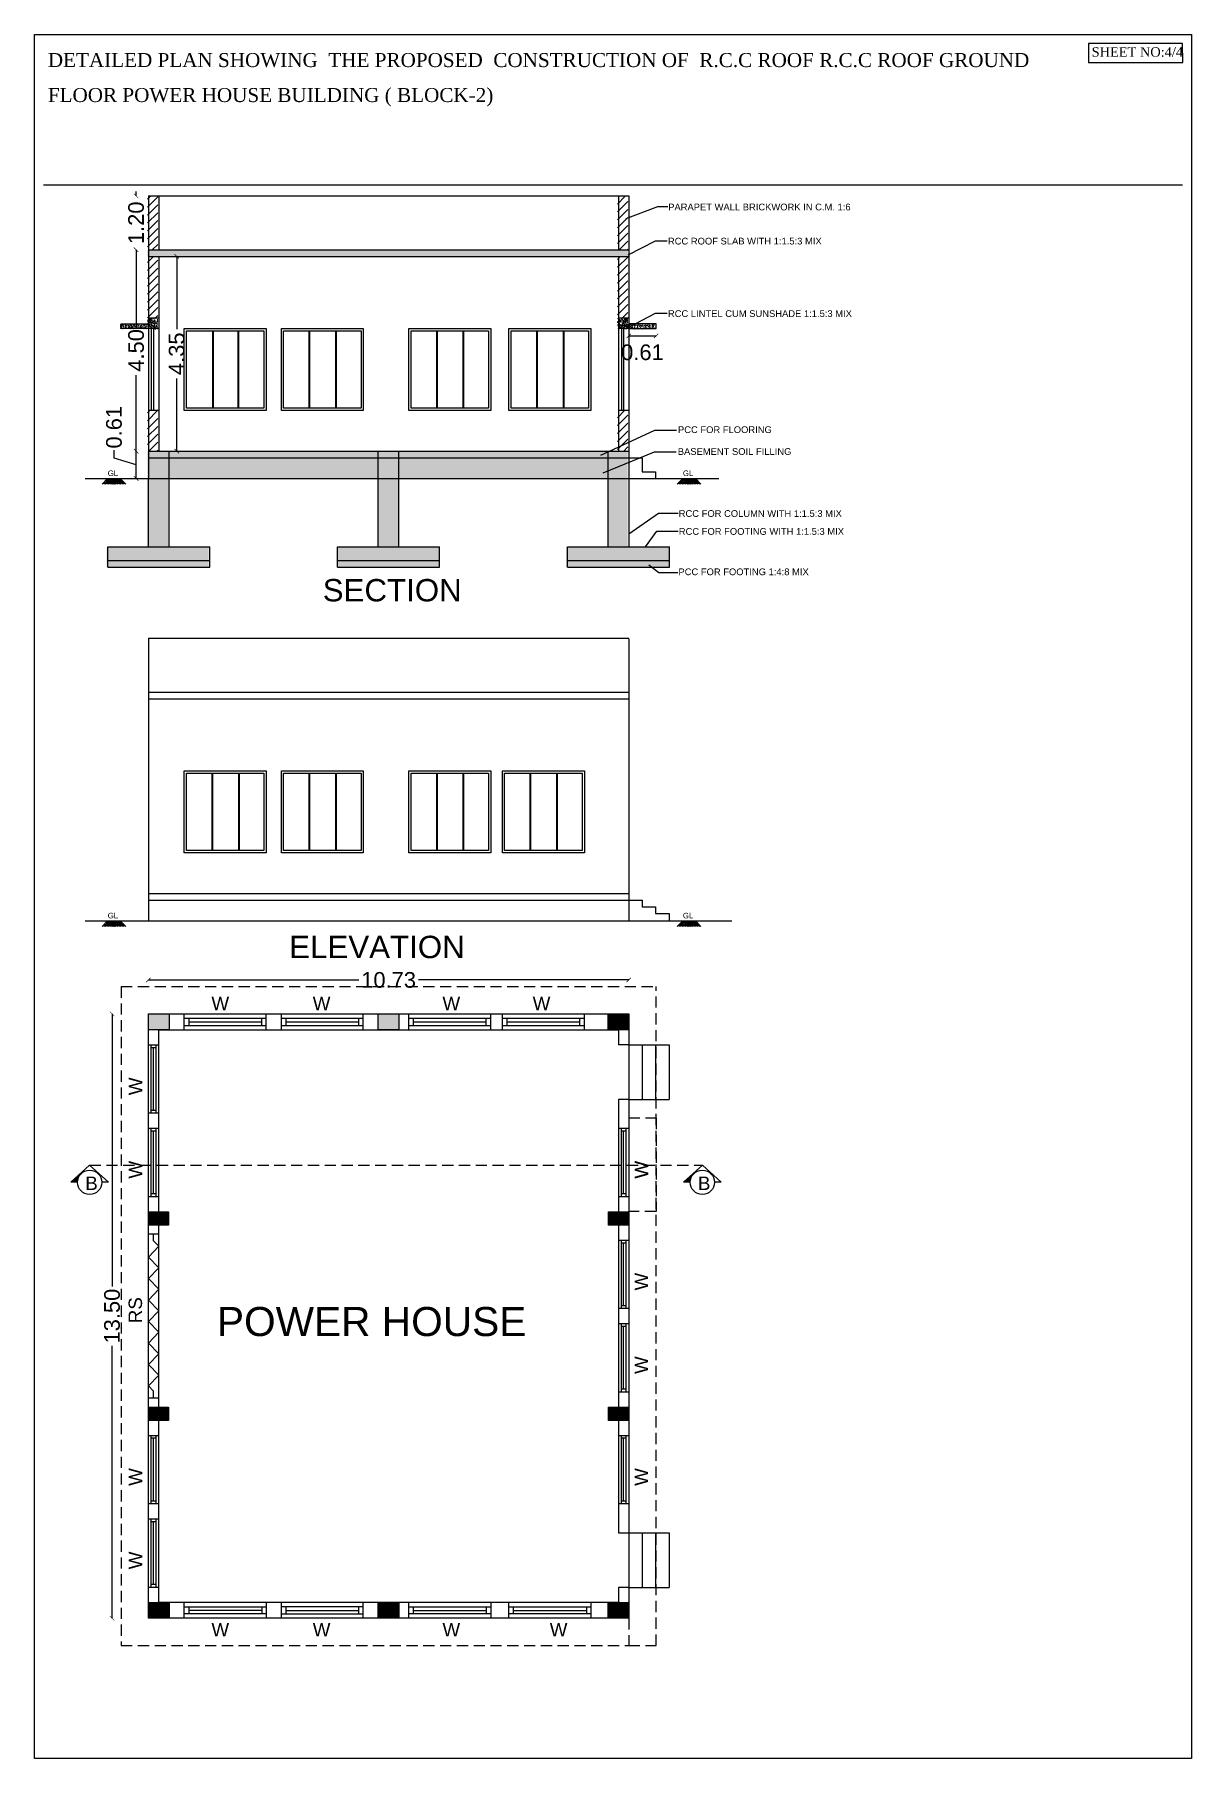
# Model space of a CAD drawing. Header units: metres. Extents: x 3229 to 14086, y -2906 to 1156.
# Drawn here: x 13776.27 to 13802.11, y -2905.95 to -2867.44 of the extents above; entities that cross this region are included whole.
import ezdxf

# ---------------------------------------------------------------- set-up
doc = ezdxf.new("R2010")
doc.units = ezdxf.units.M
doc.header["$MEASUREMENT"] = 0
doc.linetypes.add('( Hidden )', pattern=[0.375, 0.25, -0.125])
doc.layers.add('ELECTRICAL_ROOM', color=7, linetype='Continuous')
doc.styles.add('00', font='romantic.ttf')
doc.styles.add('arial', font='arial.ttf', dxfattribs={"height": 0.35})
doc.styles.add('i', font='romantic.ttf')
doc.styles.get("Standard").update_dxf_attribs({"font": 'arial.ttf'})
doc.dimstyles.new('Standard3', dxfattribs={"dimtxt": 0.35, "dimasz": 0.1, "dimexe": 0.18, "dimexo": 0.0625, "dimgap": 0.09, "dimtad": 0, "dimzin": 0, "dimdsep": 46, "dimtxsty": 'arial', "dimblk": 'ARCHTICK', "dimcen": 0.09, "dimse1": 1, "dimse2": 1, "dimadec": 0, "dimazin": 0, "dimtfac": 1, "dimtofl": 0, "dimtmove": 1, "dimatfit": 3, "dimfxl": 0, "dimtolj": 1, "dimtzin": 0, "dimarcsym": 0})
pattern_1 = [(50, (-0.0225, 2.44953), (0.358630091, -0.0313760675), [0.0375, -0.4125]), (355, (-0.0225, 2.44953), (-0.069375667, 0.376096067), [0.03, -0.33]), (100.4514445, (0.00737, 2.4469), (0.289254423, 0.3447199955), [0.031870096, -0.350571056]), (46.1842, (-0.0225, 2.54953), (0.533620665, -0.08275964), [0.05625, -0.61875]), (96.6356355, (0.02195, 2.54263), (0.467330973, 0.4870593), [0.04780517, -0.52585688]), (351.184164, (-0.0225, 2.54953), (0.467330973, 0.4870593), [0.045, -0.495]), (21, (0.0275, 2.52453), (0.298453526, -0.2013094453), [0.0375, -0.4125]), (326, (0.0275, 2.52453), (0.121657666, 0.362575023), [0.03, -0.33]), (71.4514447, (0.05236, 2.50776), (0.420111188, 0.161265576), [0.031870095, -0.350571056]), (37.5, (-0.02251, 2.44953), (0.0060799277, 0.1664469269), [0, -0.326, 0, -0.335, 0, -0.33125]), (7.5, (-0.02251, 2.44953), (0.1315347687, 0.197205856), [0, -0.191, 0, -0.3185, 0, -0.12625]), (327.5, (-0.13401, 2.44953), (0.2669112181, -0.0112774359), [0, -0.125, 0, -0.39, 0, -0.5175]), (317.5, (-0.18401, 2.44953), (0.2915930847, 0.050052491), [0, -0.1625, 0, -0.259, 0, -0.3675])]
pattern_2 = [(50, (-0.022514, -0.00491), (0.082484921, -0.00721649552), [0.008625, -0.094875]), (355, (-0.02251, -0.00491), (-0.01595640337, 0.0865020954), [0.0069, -0.0759]), (100.45144446, (-0.01564, -0.00551), (0.06652851737, 0.07928559896), [0.0073301221, -0.0806313429]), (46.1842, (-0.02251, 0.01809), (0.122732753, -0.0190347173), [0.0129375, -0.1423125]), (96.6356355, (-0.01229, 0.0165), (0.1074861238, 0.1120236391), [0.0109951893, -0.1209470824]), (351.184164, (-0.02251, 0.01809), (0.1074861237, 0.112023639), [0.01035, -0.1138500001]), (21, (-0.011014, 0.01234), (0.068644311, -0.04630117243), [0.008625, -0.094875]), (326, (-0.01101, 0.01234), (0.02798126317, 0.0833922552), [0.0069, -0.0759]), (71.45144474, (-0.00529, 0.00848), (0.09662557332, 0.03709108257), [0.00733012185, -0.0806313429]), (37.5, (-0.022514, -0.00491), (0.00139838336, 0.03828279319), [0, -0.07498, 0, -0.07705, 0, -0.0761875]), (7.5, (-0.022514, -0.00491), (0.0302529968, 0.04535734687), [0, -0.04393, 0, -0.073255, 0, -0.0290375]), (327.5, (-0.04816, -0.00491), (0.06138958016, -0.00259381025), [0, -0.02875, 0, -0.0897, 0, -0.119025]), (317.5, (-0.05966, -0.00491), (0.06706640947, 0.01151207297), [0, -0.037375, 0, -0.05957, 0, -0.084525])]

msp = doc.modelspace()

# ---------------------------------------------------------------- texts
at = {"color": 0, "insert": (13776.565, -2867.855), "char_height": 0.3125, "width": 23.31565, "attachment_point": 1, "line_spacing_factor": 1.5, "style": 'i'}
msp.add_mtext('DETAILED PLAN SHOWING  THE PROPOSED  CONSTRUCTION OF  R.C.C ROOF R.C.C ROOF GROUND FLOOR POWER HOUSE BUILDING ( BLOCK-2) ', dxfattribs=at)
at = {"color": 0, "insert": (13799.881, -2867.724), "char_height": 0.2125, "attachment_point": 1, "style": '00'}
msp.add_mtext('SHEET NO:4/4 ', dxfattribs=at)
at = {"color": 0}
for s, width, gutter_width, insert, char_height, attachment_point in [('PARAPET WALL BRICKWORK IN C.M. 1:6', 19.39534, 4.253, (13790.422, -2871.219), 0.15, 1), ('RCC ROOF SLAB WITH 1:1.5:3 MIX', 14.2685, 4.253, (13790.416, -2871.981), 0.15, 1), ('RCC LINTEL CUM SUNSHADE 1:1.5:3 MIX', 14.2685, 4.253, (13790.416, -2873.6), 0.15, 1), ('PCC FOR FLOORING', 11.0346, 4.253, (13790.641, -2876.193), 0.15, 1), ('BASEMENT SOIL FILLING', 12.0616, 4.253, (13790.636, -2876.681), 0.15, 1), ('RCC FOR COLUMN WITH 1:1.5:3 MIX', 15.29359, 4.253, (13790.657, -2878.066), 0.15, 1), ('RCC FOR FOOTING WITH 1:1.5:3 MIX', 17.3094, 4.253, (13790.659, -2878.466), 0.15, 1), ('PCC FOR FOOTING 1:4:8 MIX', 15.59959, 4.253, (13790.651, -2879.368), 0.15, 1), ('W', 0.3677, 35.4, (13780.219, -2889.235, -0.645), 0.3, 7), ('W', 0.3677, 35.4, (13782.482, -2889.235, -0.645), 0.3, 7), ('W', 0.3677, 35.4, (13785.38, -2889.235, -0.645), 0.3, 7), ('W', 0.3677, 35.4, (13787.395, -2889.235, -0.645), 0.3, 7), ('B', 0.3677, 35.4, (13777.401, -2892.952), 0.3, 1), ('B', 0.3677, 35.4, (13791.086, -2892.952), 0.3, 1), ('W', 0.3677, 35.4, (13780.219, -2903.223, -0.645), 0.3, 7), ('W', 0.3677, 35.4, (13782.482, -2903.223, -0.645), 0.3, 7), ('W', 0.3677, 35.4, (13785.38, -2903.223, -0.645), 0.3, 7), ('W', 0.3677, 35.4, (13787.776, -2903.223, -0.645), 0.3, 7)]:
    msp.add_mtext_dynamic_manual_height_columns(s, width=width, gutter_width=gutter_width, heights=[0], dxfattribs=dict(at, insert=insert, char_height=char_height, attachment_point=attachment_point))
at = {"color": 0, "ltscale": 0.2, "attachment_point": 1}
for s, insert, char_height in [('SECTION ', (13782.705, -2879.604), 0.5), ('ELEVATION', (13781.957, -2887.573, 0.968), 0.5), ('POWER HOUSE', (13780.342, -2895.865), 0.65)]:
    msp.add_mtext_dynamic_manual_height_columns(s, width=16.37178, gutter_width=15, heights=[0], dxfattribs=dict(at, insert=insert, char_height=char_height))
at = {"color": 0, "char_height": 0.3, "rotation": 90}
for s, insert, attachment_point in [('W', (13778.673, -2891.134, -1.291), 7), ('W', (13778.673, -2892.998, -0.968), 7), ('W', (13789.97, -2892.998, -0.645), 7), ('W', (13789.681, -2892.998), 1), ('W', (13789.97, -2895.497, -0.645), 7), ('RS', (13778.673, -2896.228, -0.376), 7), ('W', (13789.97, -2897.362), 7), ('W', (13778.673, -2899.861, -0.376), 7), ('W', (13789.97, -2899.861, -0.645), 7), ('W', (13778.673, -2901.725, -0.054), 7)]:
    msp.add_mtext_dynamic_manual_height_columns(s, width=0.3677, gutter_width=35.4, heights=[0], dxfattribs=dict(at, insert=insert, attachment_point=attachment_point))

# ---------------------------------------------------------------- blocks, each defined once
blk = doc.blocks.new('_ArchTick')
at = {"color": 0, "linetype": 'ByBlock', "const_width": 0.15}
blk.add_lwpolyline([(-0.5, -0.5), (0.5, 0.5)], dxfattribs=at)
blk = doc.blocks.new('*D37')
at = {"color": 0, "lineweight": -2}
for p, q in [((13778.812, -2888.561), (13783.513, -2888.561)), ((13789.542, -2888.561), (13784.841, -2888.561))]:
    blk.add_line(p, q, dxfattribs=at)
at = {"layer": 'DefPoints', "color": 0}
for p in [(13789.542, -2888.561), (13778.812, -2889.319, -0.968), (13789.542, -2889.319)]:
    blk.add_point(p, dxfattribs=at)
at = {"color": 0, "lineweight": -2, "xscale": 0.1, "yscale": 0.1, "zscale": 0.1, "rotation": 180}
blk.add_blockref('_ArchTick', (13778.812, -2888.561), dxfattribs=at)
at = {"color": 0, "lineweight": -2, "xscale": 0.1, "yscale": 0.1, "zscale": 0.1}
blk.add_blockref('_ArchTick', (13789.542, -2888.561), dxfattribs=at)
at = {"color": 0, "insert": (13784.177, -2888.561), "char_height": 0.35, "attachment_point": 5, "style": 'arial'}
blk.add_mtext('\\A1;10.73', dxfattribs=at)
blk = doc.blocks.new('GL')
at = {"ltscale": 0.2}
for p, q in [((10818685.39, -1728572.5), (10818684.9, -1728573)), ((10818685.53, -1728572.5), (10818685.04, -1728573)), ((10818685.67, -1728572.5), (10818685.18, -1728573)), ((10818685.81, -1728572.5), (10818685.32, -1728573)), ((10818685.39, -1728572.5), (10818685.88, -1728573)), ((10818685.95, -1728572.5), (10818685.46, -1728573)), ((10818685.53, -1728572.5), (10818686.02, -1728573)), ((10818686.09, -1728572.5), (10818685.6, -1728573)), ((10818685.67, -1728572.5), (10818686.16, -1728573)), ((10818686.23, -1728572.5), (10818685.74, -1728573)), ((10818685.81, -1728572.5), (10818686.3, -1728573)), ((10818686.37, -1728572.5), (10818685.88, -1728573)), ((10818685.95, -1728572.5), (10818686.44, -1728573)), ((10818686.51, -1728572.5), (10818686.02, -1728573)), ((10818686.09, -1728572.5), (10818686.58, -1728573)), ((10818686.23, -1728572.5), (10818686.72, -1728573)), ((10818686.37, -1728572.5), (10818686.87, -1728573)), ((10818686.51, -1728572.5), (10818687.01, -1728573))]:
    blk.add_line(p, q, dxfattribs=at)
at = {"ltscale": 0.2, "insert": (10818685.4, -1728571.79), "char_height": 0.5, "attachment_point": 1}
blk.add_mtext_dynamic_manual_height_columns('GL', width=6.2341, gutter_width=15, heights=[1.61], dxfattribs=at)
blk = doc.blocks.new('*D38')
at = {"color": 0, "lineweight": -2}
for p, q in [((13778, -2889.319), (13778, -2895.406)), ((13778, -2902.819), (13778, -2896.733))]:
    blk.add_line(p, q, dxfattribs=at)
at = {"layer": 'DefPoints', "color": 0}
for p in [(13778.593, -2889.319, -0.968), (13778, -2902.819), (13778.593, -2902.819, -0.968)]:
    blk.add_point(p, dxfattribs=at)
at = {"color": 0, "lineweight": -2, "xscale": 0.1, "yscale": 0.1, "zscale": 0.1}
for p, rotation in [((13778, -2889.319), 90), ((13778, -2902.819), 270)]:
    blk.add_blockref('_ArchTick', p, dxfattribs=dict(at, rotation=rotation))
at = {"color": 0, "insert": (13778, -2896.069), "char_height": 0.35, "attachment_point": 5, "rotation": 90, "style": 'arial'}
blk.add_mtext('\\A1;13.50', dxfattribs=at)
blk = doc.blocks.new('*D39')
at = {"color": 0, "lineweight": -2}
for p, q in [((13778.043, -2876.904), (13778.043, -2876.724)), ((13778.537, -2877.357), (13778.537, -2876.747)), ((13778.537, -2877.052), (13778.043, -2876.904))]:
    blk.add_line(p, q, dxfattribs=at)
at = {"layer": 'DefPoints', "color": 0}
for p in [(13778.537, -2876.747), (13778.812, -2876.747), (13778.812, -2877.357)]:
    blk.add_point(p, dxfattribs=at)
at = {"color": 0, "lineweight": -2, "xscale": 0.1, "yscale": 0.1, "zscale": 0.1}
for p, rotation in [((13778.537, -2876.747), 90), ((13778.537, -2877.357), 270)]:
    blk.add_blockref('_ArchTick', p, dxfattribs=dict(at, rotation=rotation))
at = {"color": 0, "insert": (13778.043, -2876.213), "char_height": 0.35, "attachment_point": 5, "rotation": 90, "style": 'arial'}
blk.add_mtext('\\A1;0.61', dxfattribs=at)
blk = doc.blocks.new('*D40')
at = {"color": 0, "lineweight": -2}
for p, q in [((13778.537, -2872.247), (13778.537, -2873.946)), ((13778.537, -2876.747), (13778.537, -2875.048))]:
    blk.add_line(p, q, dxfattribs=at)
at = {"layer": 'DefPoints', "color": 0}
for p in [(13778.537, -2872.247), (13778.812, -2872.247), (13778.812, -2876.747)]:
    blk.add_point(p, dxfattribs=at)
at = {"color": 0, "lineweight": -2, "xscale": 0.1, "yscale": 0.1, "zscale": 0.1}
for p, rotation in [((13778.537, -2872.247), 90), ((13778.537, -2876.747), 270)]:
    blk.add_blockref('_ArchTick', p, dxfattribs=dict(at, rotation=rotation))
at = {"color": 0, "insert": (13778.537, -2874.497), "char_height": 0.35, "attachment_point": 5, "rotation": 90, "style": 'arial'}
blk.add_mtext('\\A1;4.50', dxfattribs=at)
blk = doc.blocks.new('*D41')
at = {"color": 0, "lineweight": -2}
for p, q in [((13778.537, -2871.047), (13778.537, -2870.947)), ((13778.537, -2872.247), (13778.537, -2872.347))]:
    blk.add_line(p, q, dxfattribs=at)
at = {"layer": 'DefPoints', "color": 0}
for p in [(13778.537, -2871.047), (13778.812, -2871.047), (13778.812, -2872.247)]:
    blk.add_point(p, dxfattribs=at)
at = {"color": 0, "lineweight": -2, "xscale": 0.1, "yscale": 0.1, "zscale": 0.1}
for p, rotation in [((13778.537, -2871.047), 270), ((13778.537, -2872.247), 90)]:
    blk.add_blockref('_ArchTick', p, dxfattribs=dict(at, rotation=rotation))
at = {"color": 0, "insert": (13778.537, -2871.647), "char_height": 0.35, "attachment_point": 5, "rotation": 90, "style": 'arial'}
blk.add_mtext('\\A1;1.20', dxfattribs=at)
blk = doc.blocks.new('*D42')
at = {"color": 0, "lineweight": -2}
blk.add_line((13789.542, -2874.174), (13790.152, -2874.174), dxfattribs=at)
at = {"layer": 'DefPoints', "color": 0}
for p in [(13789.542, -2874.007), (13790.152, -2874.007), (13790.152, -2874.174)]:
    blk.add_point(p, dxfattribs=at)
at = {"color": 0, "lineweight": -2, "xscale": 0.1, "yscale": 0.1, "zscale": 0.1, "rotation": 180}
blk.add_blockref('_ArchTick', (13789.542, -2874.174), dxfattribs=at)
at = {"color": 0, "lineweight": -2, "xscale": 0.1, "yscale": 0.1, "zscale": 0.1}
blk.add_blockref('_ArchTick', (13790.152, -2874.174), dxfattribs=at)
at = {"color": 0, "insert": (13789.847, -2874.541), "char_height": 0.35, "attachment_point": 5, "style": 'arial'}
blk.add_mtext('\\A1;0.61', dxfattribs=at)
blk = doc.blocks.new('*D153')
at = {"layer": 'DefPoints', "color": 0}
for p in [(13779.042, -2872.397), (13779.042, -2876.747), (13779.444, -2876.747)]:
    blk.add_point(p, dxfattribs=at)
at = {"layer": 'ELECTRICAL_ROOM', "color": 0, "lineweight": -2}
for p, q in [((13779.444, -2872.397), (13779.444, -2874.019)), ((13779.444, -2876.747), (13779.444, -2875.125))]:
    blk.add_line(p, q, dxfattribs=at)
at = {"layer": 'ELECTRICAL_ROOM', "color": 0, "lineweight": -2, "xscale": 0.1, "yscale": 0.1, "zscale": 0.1}
for p, rotation in [((13779.444, -2872.397), 90), ((13779.444, -2876.747), 270)]:
    blk.add_blockref('_ArchTick', p, dxfattribs=dict(at, rotation=rotation))
at = {"layer": 'ELECTRICAL_ROOM', "color": 0, "insert": (13779.444, -2874.572), "char_height": 0.35, "attachment_point": 5, "rotation": 90, "style": 'arial'}
blk.add_mtext('\\A1;4.35', dxfattribs=at)

# ---------------------------------------------------------------- dimensions: what is measured, and where the dimension line sits
at = {"color": 0}
for base, p1, p2, picture, middle in [((13778.537, -2871.047), (13778.812, -2872.247), (13778.812, -2871.047), '*D41', (13778.537, -2871.647)), ((13778.537, -2872.247), (13778.812, -2876.747), (13778.812, -2872.247), '*D40', (13778.537, -2874.497)), ((13778.537, -2876.747), (13778.812, -2877.357), (13778.812, -2876.747), '*D39', (13778.043, -2876.634))]:
    dim = msp.add_linear_dim(base=base, p1=p1, p2=p2, angle=90, dimstyle='Standard3', override={"dimfxl": 0.18, "dimfxlon": 1, "dimarcsym": 1}, dxfattribs=at)
    dim.commit()
    dim.dimension.update_dxf_attribs({"geometry": picture, "text_midpoint": middle})
dim = msp.add_linear_dim(base=(13790.152, -2874.174), p1=(13789.542, -2874.007), p2=(13790.152, -2874.007), dimstyle='Standard3', override={"dimfxl": 0.18, "dimfxlon": 1, "dimarcsym": 1}, dxfattribs=at)
dim.commit()
dim.dimension.update_dxf_attribs({"geometry": '*D42', "text_midpoint": (13789.847, -2874.541), "dimtype": 160})
dim = msp.add_linear_dim(base=(13789.542, -2888.561), p1=(13778.812, -2889.319, -0.968), p2=(13789.542, -2889.319), dimstyle='Standard3', override={"dimfxl": 0.18, "dimfxlon": 1, "dimarcsym": 1}, dxfattribs=at)
dim.commit()
dim.dimension.update_dxf_attribs({"geometry": '*D37', "text_midpoint": (13784.177, -2888.561)})
dim = msp.add_aligned_dim(p1=(13778.593, -2889.319, -0.968), p2=(13778.593, -2902.819, -0.968), distance=-0.593, dimstyle='Standard3', override={"dimfxl": 0.18, "dimfxlon": 1, "dimarcsym": 1}, dxfattribs=at)
dim.commit()
dim.dimension.update_dxf_attribs({"geometry": '*D38', "text_midpoint": (13778, -2896.069)})
at = {"layer": 'ELECTRICAL_ROOM'}
dim = msp.add_aligned_dim(p1=(13779.042, -2872.397), p2=(13779.042, -2876.747), distance=0.403, dimstyle='Standard3', override={"dimfxl": 0.18, "dimfxlon": 1, "dimarcsym": 1}, dxfattribs=at)
dim.commit()
dim.dimension.update_dxf_attribs({"geometry": '*D153', "text_midpoint": (13779.444, -2874.572)})

# ---------------------------------------------------------------- hatches: boundary and pattern name
h = msp.add_hatch()
h.set_pattern_fill('ANSI31', color=0)
h.set_pattern_definition([(45, (-0.02251, 2.60953), (-0.0883883476, 0.0883883476), [])])
h.paths.add_polyline_path([(13789.289, -2876.752), (13789.519, -2876.752), (13789.519, -2875.842), (13789.289, -2875.842)])
h.paths.add_polyline_path([(13789.519, -2872.402), (13789.289, -2872.402), (13789.289, -2873.782), (13789.519, -2873.782)])
h.paths.add_polyline_path([(13789.519, -2872.252), (13789.519, -2871.052), (13789.289, -2871.052), (13789.289, -2872.252)])
h.paths.add_polyline_path([(13779.019, -2872.402), (13778.789, -2872.402), (13778.789, -2873.782), (13779.019, -2873.782)])
h.paths.add_polyline_path([(13778.789, -2871.052), (13778.789, -2872.252), (13779.019, -2872.252), (13779.019, -2871.052)])
h.paths.add_polyline_path([(13778.789, -2876.752), (13779.019, -2876.752), (13779.019, -2875.842), (13778.789, -2875.842)])
h = msp.add_hatch()
h.set_pattern_fill('AR-CONC', color=0, scale=0.05)
h.set_pattern_definition([(50, (-0.0225, 3.29953), (0.358630091, -0.0313760675), [0.0375, -0.4125]), (355, (-0.0225, 3.29953), (-0.069375667, 0.376096067), [0.03, -0.33]), (100.4514445, (0.00737, 3.2969), (0.289254423, 0.3447199955), [0.031870096, -0.350571056]), (46.1842, (-0.0225, 3.39953), (0.533620665, -0.08275964), [0.05625, -0.61875]), (96.6356355, (0.02195, 3.39263), (0.467330973, 0.4870593), [0.04780517, -0.52585688]), (351.184164, (-0.0225, 3.39953), (0.467330973, 0.4870593), [0.045, -0.495]), (21, (0.0275, 3.37453), (0.298453526, -0.2013094453), [0.0375, -0.4125]), (326, (0.0275, 3.37453), (0.121657666, 0.362575023), [0.03, -0.33]), (71.4514447, (0.05236, 3.35776), (0.420111188, 0.161265576), [0.031870095, -0.350571056]), (37.5, (-0.02251, 3.29953), (0.0060799277, 0.1664469269), [0, -0.326, 0, -0.335, 0, -0.33125]), (7.5, (-0.02251, 3.29953), (0.1315347687, 0.197205856), [0, -0.191, 0, -0.3185, 0, -0.12625]), (327.5, (-0.13401, 3.29953), (0.2669112181, -0.0112774359), [0, -0.125, 0, -0.39, 0, -0.5175]), (317.5, (-0.18401, 3.29953), (0.2915930847, 0.050052491), [0, -0.1625, 0, -0.259, 0, -0.3675])])
h.paths.add_polyline_path([(13789.519, -2872.402), (13789.519, -2872.252), (13778.789, -2872.252), (13778.789, -2872.402)])
h = msp.add_hatch()
h.set_pattern_fill('AR-CONC', color=0, scale=0.0115)
h.set_pattern_definition(pattern_2)
h.paths.add_polyline_path([(13778.789, -2873.912), (13778.179, -2873.912), (13778.179, -2874.012), (13778.789, -2874.012)])
h = msp.add_hatch()
h.set_pattern_fill('AR-CONC', color=0, scale=0.0115)
h.set_pattern_definition(pattern_2)
h.paths.add_polyline_path([(13779.019, -2873.782), (13778.789, -2873.782), (13778.789, -2874.012), (13779.019, -2874.012)])
h = msp.add_hatch()
h.set_pattern_fill('AR-CONC', color=0, scale=0.0115)
h.set_pattern_definition(pattern_2)
h.paths.add_polyline_path([(13789.519, -2874.012), (13789.289, -2874.012), (13789.289, -2873.782), (13789.519, -2873.782)])
h = msp.add_hatch()
h.set_pattern_fill('AR-CONC', color=0, scale=0.0115)
h.set_pattern_definition(pattern_2)
h.paths.add_polyline_path([(13790.129, -2873.912), (13789.519, -2873.912), (13789.519, -2874.012), (13790.129, -2874.012)])
h = msp.add_hatch()
h.set_pattern_fill('AR-CONC', color=0, scale=0.05)
h.set_pattern_definition([(50, (-0.0225, 2.60953), (0.358630091, -0.0313760675), [0.0375, -0.4125]), (355, (-0.0225, 2.60953), (-0.069375667, 0.376096067), [0.03, -0.33]), (100.4514445, (0.00737, 2.6069), (0.289254423, 0.3447199955), [0.031870096, -0.350571056]), (46.1842, (-0.0225, 2.70953), (0.533620665, -0.08275964), [0.05625, -0.61875]), (96.6356355, (0.02195, 2.70263), (0.467330973, 0.4870593), [0.04780517, -0.52585688]), (351.184164, (-0.0225, 2.70953), (0.467330973, 0.4870593), [0.045, -0.495]), (21, (0.0275, 2.68453), (0.298453526, -0.2013094453), [0.0375, -0.4125]), (326, (0.0275, 2.68453), (0.121657666, 0.362575023), [0.03, -0.33]), (71.4514447, (0.05236, 2.66776), (0.420111188, 0.161265576), [0.031870095, -0.350571056]), (37.5, (-0.02251, 2.60953), (0.0060799277, 0.1664469269), [0, -0.326, 0, -0.335, 0, -0.33125]), (7.5, (-0.02251, 2.60953), (0.1315347687, 0.197205856), [0, -0.191, 0, -0.3185, 0, -0.12625]), (327.5, (-0.13401, 2.60953), (0.2669112181, -0.0112774359), [0, -0.125, 0, -0.39, 0, -0.5175]), (317.5, (-0.18401, 2.60953), (0.2915930847, 0.050052491), [0, -0.1625, 0, -0.259, 0, -0.3675])])
h.paths.add_polyline_path([(13779.249, -2876.752), (13778.789, -2876.752), (13778.789, -2876.902), (13779.249, -2876.902)])
h.paths.add_polyline_path([(13783.924, -2876.752), (13779.249, -2876.752), (13779.249, -2876.902), (13783.924, -2876.902)])
h.paths.add_polyline_path([(13789.059, -2876.752), (13784.384, -2876.752), (13784.384, -2876.902), (13789.059, -2876.902)])
h.paths.add_polyline_path([(13784.384, -2876.752), (13783.924, -2876.752), (13783.924, -2876.902), (13784.384, -2876.902)])
h.paths.add_polyline_path([(13789.519, -2876.752), (13789.059, -2876.752), (13789.059, -2876.902), (13789.519, -2876.902)])
h = msp.add_hatch()
h.set_pattern_fill('AR-CONC', color=0, scale=0.05)
h.set_pattern_definition(pattern_1)
h.paths.add_polyline_path([(13779.249, -2877.362), (13779.249, -2876.902), (13778.789, -2876.902), (13778.789, -2877.362)])
h.paths.add_polyline_path([(13784.384, -2877.362), (13784.384, -2876.902), (13783.924, -2876.902), (13783.924, -2877.362)])
h.paths.add_polyline_path([(13789.519, -2876.902), (13789.059, -2876.902), (13789.059, -2877.362), (13789.519, -2877.362)])
h = msp.add_hatch()
h.set_pattern_fill('AR-SAND', color=0, scale=0.1)
h.set_pattern_definition([(37.5, (-0.02251, 2.44953), (-0.0062993358, 0.1926823769), [0, -0.152, 0, -0.17, 0, -0.1625]), (7.5, (-0.02251, 2.44953), (0.1769776705, 0.2822146065), [0, -0.082, 0, -0.137, 0, -0.0525]), (327.5, (-0.14551, 2.44953), (0.3114141862, 0.0005659054), [0, -0.05, 0, -0.18, 0, -0.235]), (317.5, (-0.14551, 2.44953), (0.3006126605, 0.0877675565), [0, -0.025, 0, -0.118, 0, -0.135])])
h.paths.add_polyline_path([(13789.059, -2877.362), (13789.059, -2876.902), (13784.384, -2876.902), (13784.384, -2877.362)])
h.paths.add_polyline_path([(13783.924, -2877.362), (13783.924, -2876.902), (13779.249, -2876.902), (13779.249, -2877.362)])
h = msp.add_hatch()
h.set_pattern_fill('AR-CONC', color=0, scale=0.05)
h.set_pattern_definition(pattern_1)
h.paths.add_polyline_path([(13788.149, -2878.892), (13788.149, -2879.192), (13790.429, -2879.192), (13790.429, -2878.892)])
h.paths.add_polyline_path([(13789.059, -2878.892), (13789.519, -2878.892), (13789.519, -2877.362), (13789.059, -2877.362)])
h.paths.add_polyline_path([(13783.014, -2878.892), (13783.014, -2879.192), (13785.294, -2879.192), (13785.294, -2878.892)])
h.paths.add_polyline_path([(13784.384, -2877.362), (13783.924, -2877.362), (13783.924, -2878.892), (13784.384, -2878.892)])
h.paths.add_polyline_path([(13777.879, -2878.892), (13777.879, -2879.192), (13780.159, -2879.192), (13780.159, -2878.892)])
h.paths.add_polyline_path([(13779.249, -2877.362), (13778.789, -2877.362), (13778.789, -2878.892), (13779.249, -2878.892)])
h = msp.add_hatch()
h.set_pattern_fill('AR-CONC', color=0, scale=0.01)
h.set_pattern_definition([(50, (-0.022514, 2.44953), (0.07172601826, -0.0062752135), [0.0075, -0.0825]), (355, (-0.022514, 2.44953), (-0.01387513336, 0.07521921337), [0.006, -0.066]), (100.45144446, (-0.01654, 2.44901), (0.05785088467, 0.0689439991), [0.0063740192, -0.0701142112]), (46.1842, (-0.02251, 2.46953), (0.10672413307, -0.0165519281), [0.01125, -0.12375]), (96.6356355, (-0.01362, 2.46815), (0.0934661946, 0.0974118601), [0.0095610342, -0.105171376]), (351.184164, (-0.02251, 2.46953), (0.0934661945, 0.09741186), [0.009, -0.0990000001]), (21, (-0.012514, 2.46453), (0.0596907052, -0.04026188907), [0.0075, -0.0825]), (326, (-0.012514, 2.46453), (0.0243315332, 0.0725150045), [0.006, -0.066]), (71.45144474, (-0.00754, 2.461176), (0.08402223767, 0.03225311528), [0.006374019, -0.0701142112]), (37.5, (-0.022514, 2.44953), (0.00121598553, 0.033289385383), [0, -0.0652, 0, -0.067, 0, -0.06625]), (7.5, (-0.022514, 2.44953), (0.02630695374, 0.03944117119), [0, -0.0382, 0, -0.0637, 0, -0.02525]), (327.5, (-0.044814, 2.44953), (0.053382243617, -0.002255487173), [0, -0.025, 0, -0.078, 0, -0.1035]), (317.5, (-0.054814, 2.44953), (0.05831861693, 0.01001049823), [0, -0.0325, 0, -0.0518, 0, -0.0735])])
h.paths.add_polyline_path([(13780.159, -2879.342), (13780.159, -2879.192), (13777.879, -2879.192), (13777.879, -2879.342)])
h.paths.add_polyline_path([(13785.294, -2879.342), (13785.294, -2879.192), (13783.014, -2879.192), (13783.014, -2879.342)])
h.paths.add_polyline_path([(13788.149, -2879.192), (13788.149, -2879.342), (13790.429, -2879.342), (13790.429, -2879.192)])
at = {"ltscale": 0.2}
h = msp.add_hatch(color=0, dxfattribs=at)
h.dxf.hatch_style = 1
h.paths.add_polyline_path([(13779.271, -2889.317), (13778.811, -2889.317), (13778.811, -2889.672), (13779.271, -2889.672)])
h.paths.add_polyline_path([(13784.406, -2889.317), (13783.946, -2889.317), (13783.946, -2889.672), (13784.406, -2889.672)])
h = msp.add_hatch(color=0, dxfattribs=at)
h.dxf.hatch_style = 1
h.paths.add_polyline_path([(13789.541, -2889.317), (13789.081, -2889.317), (13789.081, -2889.672), (13789.541, -2889.672)])
h = msp.add_hatch(color=0)
h.dxf.hatch_style = 1
h.paths.add_polyline_path([(13777.316, -2892.875), (13777.076, -2893.078), (13777.226, -2893.078, -0.212331)])
h = msp.add_hatch(color=0)
h.dxf.hatch_style = 1
h.paths.add_polyline_path([(13791.001, -2892.875), (13790.761, -2893.078), (13790.911, -2893.078, -0.212331)])
h = msp.add_hatch(color=0, dxfattribs=at)
h.dxf.hatch_style = 1
h.paths.add_polyline_path([(13778.811, -2893.735), (13778.811, -2894.035), (13779.261, -2894.035), (13779.261, -2893.735)])
h = msp.add_hatch(color=0, dxfattribs=at)
h.dxf.hatch_style = 1
h.paths.add_polyline_path([(13789.541, -2893.735), (13789.091, -2893.735), (13789.091, -2894.035), (13789.541, -2894.035)])
h = msp.add_hatch(color=0, dxfattribs=at)
h.dxf.hatch_style = 1
h.paths.add_polyline_path([(13779.261, -2898.099), (13778.811, -2898.099), (13778.811, -2898.399), (13779.261, -2898.399)])
h = msp.add_hatch(color=0, dxfattribs=at)
h.dxf.hatch_style = 1
h.paths.add_polyline_path([(13789.091, -2898.099), (13789.091, -2898.399), (13789.541, -2898.399), (13789.541, -2898.099)])
h = msp.add_hatch(color=0, dxfattribs=at)
h.dxf.hatch_style = 1
h.paths.add_polyline_path([(13779.271, -2902.462), (13778.811, -2902.462), (13778.811, -2902.817), (13779.271, -2902.817)])
h = msp.add_hatch(color=0, dxfattribs=at)
h.dxf.hatch_style = 1
h.paths.add_polyline_path([(13784.406, -2902.462), (13783.946, -2902.462), (13783.946, -2902.817), (13784.406, -2902.817)])
h = msp.add_hatch(color=0, dxfattribs=at)
h.dxf.hatch_style = 1
h.paths.add_polyline_path([(13789.541, -2902.817), (13789.541, -2902.462), (13789.081, -2902.462), (13789.081, -2902.817)])

# ---------------------------------------------------------------- linework, layer by layer
at = {"color": 0}
for p, q in [((13776.466, -2870.798), (13801.912, -2870.798)), ((13778.812, -2871.047, -0.968), (13778.812, -2877.357, -0.968)), ((13778.812, -2871.047), (13789.542, -2871.047)), ((13779.042, -2871.047, -0.968), (13779.042, -2872.247, -0.968)), ((13789.312, -2871.047), (13789.312, -2872.247)), ((13789.542, -2871.047), (13789.542, -2878.887)), ((13778.812, -2872.247), (13789.542, -2872.247)), ((13778.812, -2872.397), (13789.542, -2872.397)), ((13779.042, -2872.397, -0.968), (13779.042, -2876.747, -0.968)), ((13789.312, -2872.397), (13789.312, -2876.747)), ((13778.202, -2874.007), (13778.202, -2873.907)), ((13778.202, -2873.907), (13778.812, -2873.907)), ((13778.812, -2874.007), (13778.202, -2874.007)), ((13779.042, -2873.777, -0.968), (13778.812, -2873.777, -0.968)), ((13779.042, -2874.007), (13778.812, -2874.007)), ((13778.882, -2875.837), (13778.882, -2874.007)), ((13778.932, -2875.837), (13778.932, -2874.007)), ((13780.243, -2874.057), (13780.243, -2875.787)), ((13780.258, -2874.057), (13780.258, -2875.787)), ((13780.808, -2874.057), (13780.808, -2875.787)), ((13780.823, -2874.057), (13780.823, -2875.787)), ((13782.396, -2874.057), (13782.396, -2875.787)), ((13782.411, -2874.057), (13782.411, -2875.787)), ((13782.991, -2874.057), (13782.991, -2875.787)), ((13783.006, -2874.057), (13783.006, -2875.787)), ((13785.243, -2874.057), (13785.243, -2875.787)), ((13785.258, -2874.057), (13785.258, -2875.787)), ((13785.838, -2874.057), (13785.838, -2875.787)), ((13785.853, -2874.057), (13785.853, -2875.787)), ((13787.478, -2874.057), (13787.478, -2875.787)), ((13787.493, -2874.057), (13787.493, -2875.787)), ((13788.073, -2874.057), (13788.073, -2875.787)), ((13788.088, -2874.057), (13788.088, -2875.787)), ((13789.542, -2873.777), (13789.312, -2873.777)), ((13789.542, -2874.007), (13789.314, -2874.007)), ((13789.384, -2875.837), (13789.384, -2874.007)), ((13789.434, -2875.837), (13789.434, -2874.007)), ((13790.152, -2873.907), (13789.542, -2873.907)), ((13789.542, -2874.007), (13790.152, -2874.007)), ((13790.152, -2874.007), (13790.152, -2873.907)), ((13779.042, -2875.837), (13778.812, -2875.837)), ((13789.544, -2875.837), (13789.314, -2875.837)), ((13778.812, -2876.747), (13789.542, -2876.747)), ((13779.272, -2878.887, -0.968), (13779.272, -2876.747, -0.968)), ((13783.947, -2878.887, -0.484), (13783.947, -2876.747, -0.484)), ((13784.407, -2878.887, -0.484), (13784.407, -2876.747, -0.484)), ((13789.082, -2878.887), (13789.082, -2876.747)), ((13778.812, -2876.897), (13789.542, -2876.897)), ((13789.542, -2876.897), (13789.842, -2876.897)), ((13789.842, -2876.897), (13789.842, -2877.207)), ((13789.842, -2877.207), (13790.142, -2877.207)), ((13790.142, -2877.207), (13790.142, -2877.357)), ((13777.397, -2877.357), (13791.554, -2877.357)), ((13778.812, -2878.887, -0.968), (13778.812, -2877.357, -0.968)), ((13777.902, -2878.887), (13780.182, -2878.887)), ((13777.902, -2879.337, -0.968), (13777.902, -2878.887, -0.968)), ((13780.182, -2879.337, -0.968), (13780.182, -2878.887, -0.968)), ((13783.037, -2879.337, -0.484), (13783.037, -2878.887, -0.484)), ((13783.037, -2878.887), (13785.317, -2878.887)), ((13785.317, -2879.337, -0.484), (13785.317, -2878.887, -0.484)), ((13788.172, -2879.337), (13788.172, -2878.887)), ((13788.172, -2878.887), (13790.452, -2878.887)), ((13790.452, -2879.337), (13790.452, -2878.887)), ((13777.902, -2879.187), (13780.182, -2879.187)), ((13777.902, -2879.337), (13780.182, -2879.337)), ((13783.037, -2879.187), (13785.317, -2879.187)), ((13783.037, -2879.337), (13785.317, -2879.337)), ((13788.172, -2879.187), (13790.452, -2879.187)), ((13788.172, -2879.337), (13790.452, -2879.337)), ((13778.812, -2880.928), (13778.812, -2887.238)), ((13778.812, -2880.928, 0.968), (13789.542, -2880.928, 0.968)), ((13789.542, -2880.942, 0.968), (13789.542, -2887.238, 0.968)), ((13778.812, -2882.128, 0.968), (13789.542, -2882.128, 0.968)), ((13778.812, -2882.278, 0.968), (13789.542, -2882.278, 0.968)), ((13780.228, -2883.938, 0.968), (13780.228, -2885.668, 0.968)), ((13780.243, -2883.938, 0.968), (13780.243, -2885.668, 0.968)), ((13780.823, -2883.938, 0.968), (13780.823, -2885.668, 0.968)), ((13780.838, -2883.938, 0.968), (13780.838, -2885.668, 0.968)), ((13782.396, -2883.938, 0.968), (13782.396, -2885.668, 0.968)), ((13782.411, -2883.938, 0.968), (13782.411, -2885.668, 0.968)), ((13782.991, -2883.938, 0.968), (13782.991, -2885.668, 0.968)), ((13783.006, -2883.938, 0.968), (13783.006, -2885.668, 0.968)), ((13785.243, -2883.938), (13785.243, -2885.668)), ((13785.258, -2883.938), (13785.258, -2885.668)), ((13785.838, -2883.938), (13785.838, -2885.668)), ((13785.853, -2883.938), (13785.853, -2885.668)), ((13787.334, -2883.938, 0.968), (13787.334, -2885.668, 0.968)), ((13787.349, -2883.938, 0.968), (13787.349, -2885.668, 0.968)), ((13787.929, -2883.938, 0.968), (13787.929, -2885.668, 0.968)), ((13787.944, -2883.938, 0.968), (13787.944, -2885.668, 0.968)), ((13778.812, -2886.628, 0.968), (13789.542, -2886.628, 0.968)), ((13778.812, -2886.778, 0.968), (13789.542, -2886.778, 0.968)), ((13789.542, -2886.778, 0.968), (13789.842, -2886.778, 0.968)), ((13789.842, -2886.778, 0.968), (13789.842, -2886.928, 0.968)), ((13789.842, -2886.928, 0.968), (13790.142, -2886.928, 0.968)), ((13790.142, -2886.928, 0.968), (13790.142, -2887.078, 0.968)), ((13790.142, -2887.078, 0.968), (13790.442, -2887.078, 0.968)), ((13790.442, -2887.078, 0.968), (13790.442, -2887.238, 0.968)), ((13777.399, -2887.238, 1.936), (13791.841, -2887.238, 1.936)), ((13789.542, -2890.009, -0.968), (13790.442, -2890.009, -0.968)), ((13789.842, -2890.009, -0.968), (13789.842, -2891.229, -0.968)), ((13790.142, -2890.009, -0.968), (13790.142, -2891.229, -0.968)), ((13790.442, -2890.009, -0.968), (13790.442, -2891.229, -0.968)), ((13789.542, -2891.229, -0.968), (13790.442, -2891.229, -0.968)), ((13789.542, -2900.91, -0.968), (13790.442, -2900.91, -0.968)), ((13789.842, -2900.91, -0.968), (13789.842, -2902.13, -0.968)), ((13790.142, -2900.91, -0.968), (13790.142, -2902.13, -0.968)), ((13790.442, -2900.91, -0.968), (13790.442, -2902.13, -0.968)), ((13789.542, -2902.13, -0.968), (13790.442, -2902.13, -0.968))]:
    msp.add_line(p, q, dxfattribs=at)
at = {"color": 0, "linetype": '( Hidden )'}
for p, q in [((13778.202, -2888.709, -0.968), (13778.202, -2903.429, -0.968)), ((13778.202, -2888.709, -0.968), (13790.152, -2888.709, -0.968)), ((13790.152, -2903.429), (13790.152, -2888.709)), ((13789.542, -2891.643), (13790.152, -2891.643)), ((13790.152, -2891.643), (13790.152, -2893.736)), ((13777.499, -2892.699), (13791.185, -2892.699)), ((13790.152, -2893.736), (13789.542, -2893.736)), ((13789.542, -2902.819), (13789.542, -2903.429)), ((13778.202, -2903.429, -0.968), (13789.542, -2903.429, -0.968)), ((13789.542, -2903.429), (13790.152, -2903.429))]:
    msp.add_line(p, q, dxfattribs=at)
at = {"color": 0, "ltscale": 0.2}
for p, q in [((13779.613, -2889.674, -0.968), (13779.613, -2889.319, -0.968)), ((13781.443, -2889.418, -0.968), (13779.613, -2889.418, -0.968)), ((13779.711, -2889.418, -0.968), (13779.711, -2889.576, -0.968)), ((13779.711, -2889.497, -0.968), (13781.344, -2889.497, -0.968)), ((13781.344, -2889.576, -0.968), (13781.344, -2889.418, -0.968)), ((13781.443, -2889.674, -0.968), (13781.443, -2889.319, -0.968)), ((13781.781, -2889.674, -0.807), (13781.781, -2889.319, -0.807)), ((13783.611, -2889.418, -0.807), (13781.781, -2889.418, -0.807)), ((13781.88, -2889.418, -0.807), (13781.88, -2889.576, -0.807)), ((13781.88, -2889.497, -0.807), (13783.513, -2889.497, -0.807)), ((13783.513, -2889.576, -0.807), (13783.513, -2889.418, -0.807)), ((13783.611, -2889.674, -0.807), (13783.611, -2889.319, -0.807)), ((13784.628, -2889.674), (13784.628, -2889.319)), ((13786.458, -2889.418), (13784.628, -2889.418)), ((13784.727, -2889.418), (13784.727, -2889.576)), ((13784.727, -2889.497), (13786.359, -2889.497)), ((13786.359, -2889.576), (13786.359, -2889.418)), ((13786.458, -2889.674), (13786.458, -2889.319)), ((13786.719, -2889.674), (13786.719, -2889.319)), ((13788.549, -2889.418), (13786.719, -2889.418)), ((13786.818, -2889.418), (13786.818, -2889.576)), ((13786.818, -2889.497), (13788.451, -2889.497)), ((13788.451, -2889.576), (13788.451, -2889.418)), ((13788.549, -2889.674), (13788.549, -2889.319)), ((13779.613, -2889.576, -0.968), (13781.443, -2889.576, -0.968)), ((13781.781, -2889.576, -0.807), (13783.611, -2889.576, -0.807)), ((13784.628, -2889.576), (13786.458, -2889.576)), ((13786.719, -2889.576), (13788.549, -2889.576)), ((13778.812, -2890.009, -0.645), (13779.042, -2890.009, -0.645)), ((13778.876, -2891.539, -0.645), (13778.876, -2890.009, -0.645)), ((13778.978, -2890.073, -0.645), (13778.876, -2890.073, -0.645)), ((13778.927, -2891.475, -0.645), (13778.927, -2890.073, -0.645)), ((13778.978, -2890.009, -0.645), (13778.978, -2891.539, -0.645)), ((13789.542, -2890.009, -0.968), (13789.312, -2890.009)), ((13789.542, -2890.009, -0.968), (13789.542, -2891.229, -0.968)), ((13789.542, -2891.229, -0.968), (13789.312, -2891.229)), ((13779.042, -2891.539, -0.645), (13778.812, -2891.539, -0.645)), ((13778.978, -2891.475, -0.645), (13778.876, -2891.475, -0.645)), ((13778.812, -2891.873, -0.323), (13779.042, -2891.873, -0.323)), ((13778.876, -2893.403, -0.323), (13778.876, -2891.873, -0.323)), ((13778.978, -2891.937, -0.323), (13778.876, -2891.937, -0.323)), ((13778.927, -2893.339, -0.323), (13778.927, -2891.937, -0.323)), ((13778.978, -2891.873, -0.323), (13778.978, -2893.403, -0.323)), ((13789.312, -2891.873), (13789.542, -2891.873)), ((13789.376, -2893.403), (13789.376, -2891.873)), ((13789.478, -2891.937), (13789.376, -2891.937)), ((13789.427, -2893.339), (13789.427, -2891.937)), ((13789.478, -2891.873), (13789.478, -2893.403)), ((13778.978, -2893.339, -0.323), (13778.876, -2893.339, -0.323)), ((13789.478, -2893.339), (13789.376, -2893.339)), ((13779.042, -2893.403, -0.323), (13778.812, -2893.403, -0.323)), ((13789.542, -2893.403), (13789.312, -2893.403)), ((13779.042, -2894.239, -0.027), (13778.812, -2894.239, -0.027)), ((13778.812, -2894.75, 0.457), (13779.042, -2894.509, 0.457)), ((13778.927, -2894.389, 0.457), (13778.927, -2894.239, -0.027)), ((13779.042, -2894.509, 0.457), (13778.927, -2894.389, 0.457)), ((13789.312, -2894.372), (13789.542, -2894.372)), ((13789.376, -2895.902), (13789.376, -2894.372)), ((13789.478, -2894.436), (13789.376, -2894.436)), ((13789.427, -2895.838), (13789.427, -2894.436)), ((13789.478, -2894.372), (13789.478, -2895.902)), ((13779.042, -2894.989, 0.457), (13778.812, -2894.75, 0.457)), ((13778.812, -2895.229, 0.457), (13779.042, -2894.989, 0.457)), ((13779.042, -2895.47, 0.457), (13778.812, -2895.229, 0.457)), ((13778.812, -2895.71, 0.457), (13779.042, -2895.47, 0.457)), ((13779.042, -2895.949, 0.457), (13778.812, -2895.71, 0.457)), ((13778.812, -2896.189, 0.457), (13779.042, -2895.949, 0.457)), ((13789.542, -2895.902), (13789.312, -2895.902)), ((13789.478, -2895.838), (13789.376, -2895.838)), ((13779.042, -2896.43, 0.457), (13778.812, -2896.189, 0.457)), ((13778.812, -2896.67, 0.457), (13779.042, -2896.43, 0.457)), ((13789.312, -2896.237, 0.645), (13789.542, -2896.237, 0.645)), ((13789.376, -2897.767, 0.645), (13789.376, -2896.237, 0.645)), ((13789.478, -2896.301, 0.645), (13789.376, -2896.301, 0.645)), ((13789.427, -2897.703, 0.645), (13789.427, -2896.301, 0.645)), ((13789.478, -2896.237, 0.645), (13789.478, -2897.767, 0.645)), ((13779.042, -2896.909, 0.457), (13778.812, -2896.67, 0.457)), ((13778.812, -2897.149, 0.457), (13779.042, -2896.909, 0.457)), ((13779.042, -2897.389, 0.457), (13778.812, -2897.149, 0.457)), ((13778.812, -2897.63, 0.457), (13779.042, -2897.389, 0.457)), ((13778.927, -2897.749, 0.457), (13778.812, -2897.63, 0.457)), ((13779.042, -2897.899, 0.457), (13778.812, -2897.899, 0.457)), ((13778.927, -2897.899, 0.457), (13778.927, -2897.749, 0.457)), ((13789.542, -2897.767, 0.645), (13789.312, -2897.767, 0.645)), ((13789.478, -2897.703, 0.645), (13789.376, -2897.703, 0.645)), ((13778.812, -2898.736, 0.269), (13779.042, -2898.736, 0.269)), ((13778.876, -2900.266, 0.269), (13778.876, -2898.736, 0.269)), ((13778.978, -2898.736, 0.269), (13778.978, -2900.266, 0.269)), ((13789.312, -2898.736), (13789.542, -2898.736)), ((13789.376, -2900.266), (13789.376, -2898.736)), ((13789.478, -2898.736), (13789.478, -2900.266)), ((13778.978, -2898.799, 0.269), (13778.876, -2898.799, 0.269)), ((13778.927, -2900.202, 0.269), (13778.927, -2898.799, 0.269)), ((13789.478, -2898.799), (13789.376, -2898.799)), ((13789.427, -2900.202), (13789.427, -2898.799)), ((13779.042, -2900.266, 0.269), (13778.812, -2900.266, 0.269)), ((13778.978, -2900.202, 0.269), (13778.876, -2900.202, 0.269)), ((13789.542, -2900.266), (13789.312, -2900.266)), ((13789.478, -2900.202), (13789.376, -2900.202)), ((13778.812, -2900.6, 0.592), (13779.042, -2900.6, 0.592)), ((13778.876, -2902.13, 0.592), (13778.876, -2900.6, 0.592)), ((13778.978, -2900.664, 0.592), (13778.876, -2900.664, 0.592)), ((13778.927, -2902.066, 0.592), (13778.927, -2900.664, 0.592)), ((13778.978, -2900.6, 0.592), (13778.978, -2902.13, 0.592)), ((13789.312, -2900.91), (13789.542, -2900.91, -0.968)), ((13789.542, -2900.91, -0.968), (13789.542, -2902.13, -0.968)), ((13779.042, -2902.13, 0.592), (13778.812, -2902.13, 0.592)), ((13778.978, -2902.066, 0.592), (13778.876, -2902.066, 0.592)), ((13789.542, -2902.13, -0.968), (13789.312, -2902.13)), ((13779.613, -2902.819, -1.129), (13779.613, -2902.464, -1.129)), ((13779.613, -2902.563, -1.129), (13781.443, -2902.563, -1.129)), ((13779.711, -2902.563, -1.129), (13779.711, -2902.721, -1.129)), ((13781.344, -2902.563, -1.129), (13781.344, -2902.721, -1.129)), ((13781.443, -2902.464, -1.129), (13781.443, -2902.819, -1.129)), ((13781.781, -2902.819, -0.968), (13781.781, -2902.464, -0.968)), ((13783.611, -2902.563, -0.968), (13781.781, -2902.563, -0.968)), ((13781.88, -2902.563, -0.968), (13781.88, -2902.721, -0.968)), ((13783.513, -2902.721, -0.968), (13783.513, -2902.563, -0.968)), ((13783.611, -2902.819, -0.968), (13783.611, -2902.464, -0.968)), ((13784.628, -2902.819), (13784.628, -2902.464)), ((13784.628, -2902.563), (13786.458, -2902.563)), ((13784.727, -2902.563), (13784.727, -2902.721)), ((13786.359, -2902.563), (13786.359, -2902.721)), ((13786.458, -2902.464), (13786.458, -2902.819)), ((13786.863, -2902.819), (13786.863, -2902.464)), ((13786.863, -2902.563), (13788.693, -2902.563)), ((13786.962, -2902.563), (13786.962, -2902.721)), ((13788.595, -2902.563), (13788.595, -2902.721)), ((13788.693, -2902.464), (13788.693, -2902.819)), ((13781.443, -2902.721, -1.129), (13779.613, -2902.721, -1.129)), ((13781.344, -2902.642, -1.129), (13779.711, -2902.642, -1.129)), ((13781.781, -2902.721, -0.968), (13783.611, -2902.721, -0.968)), ((13781.88, -2902.642, -0.968), (13783.513, -2902.642, -0.968)), ((13786.458, -2902.721), (13784.628, -2902.721)), ((13784.727, -2902.642), (13786.359, -2902.642)), ((13788.693, -2902.721), (13786.863, -2902.721)), ((13786.962, -2902.642), (13788.595, -2902.642))]:
    msp.add_line(p, q, dxfattribs=at)
at = {"color": 0}
for points in [[(13776.266, -2905.952), (13776.266, -2867.44), (13802.112, -2867.44), (13802.112, -2905.952)], [(13801.912, -2867.64), (13799.808, -2867.64), (13799.808, -2868.067), (13801.916, -2868.067)], [(13779.613, -2874.007), (13781.443, -2874.007), (13781.443, -2875.837), (13779.613, -2875.837)], [(13779.663, -2874.057), (13781.393, -2874.057), (13781.393, -2875.787), (13779.663, -2875.787)], [(13781.781, -2874.007), (13783.611, -2874.007), (13783.611, -2875.837), (13781.781, -2875.837)], [(13781.831, -2874.057), (13783.561, -2874.057), (13783.561, -2875.787), (13781.831, -2875.787)], [(13784.628, -2874.007), (13786.458, -2874.007), (13786.458, -2875.837), (13784.628, -2875.837)], [(13784.678, -2874.057), (13786.408, -2874.057), (13786.408, -2875.787), (13784.678, -2875.787)], [(13786.863, -2874.007), (13788.693, -2874.007), (13788.693, -2875.837), (13786.863, -2875.837)], [(13786.913, -2874.057), (13788.643, -2874.057), (13788.643, -2875.787), (13786.913, -2875.787)], [(13784.628, -2883.888), (13786.458, -2883.888), (13786.458, -2885.718), (13784.628, -2885.718)], [(13784.678, -2883.938), (13786.408, -2883.938), (13786.408, -2885.668), (13784.678, -2885.668)]]:
    msp.add_lwpolyline(points, close=True, dxfattribs=at)
at = {"color": 0, "elevation": 0.968}
for points in [[(13779.613, -2883.888), (13781.443, -2883.888), (13781.443, -2885.718), (13779.613, -2885.718)], [(13779.663, -2883.938), (13781.393, -2883.938), (13781.393, -2885.668), (13779.663, -2885.668)], [(13781.781, -2883.888), (13783.611, -2883.888), (13783.611, -2885.718), (13781.781, -2885.718)], [(13781.831, -2883.938), (13783.561, -2883.938), (13783.561, -2885.668), (13781.831, -2885.668)], [(13786.719, -2883.888), (13788.549, -2883.888), (13788.549, -2885.718), (13786.719, -2885.718)], [(13786.769, -2883.938), (13788.499, -2883.938), (13788.499, -2885.668), (13786.769, -2885.668)]]:
    msp.add_lwpolyline(points, close=True, dxfattribs=at)
at = {"color": 0, "ltscale": 0.2, "elevation": -0.968}
for points in [[(13789.542, -2902.13), (13789.542, -2902.819), (13778.812, -2902.819), (13778.812, -2889.319), (13789.542, -2889.319), (13789.542, -2890.009)], [(13789.542, -2891.229), (13789.542, -2900.91)]]:
    msp.add_lwpolyline(points, dxfattribs=at)
at = {"color": 0, "ltscale": 0.2}
for points, elevation in [([(13778.812, -2889.319), (13779.272, -2889.319), (13779.272, -2889.674), (13778.812, -2889.674)], -0.968), ([(13783.947, -2889.319), (13784.407, -2889.319), (13784.407, -2889.674), (13783.947, -2889.674)], -0.242), ([(13778.812, -2898.101), (13779.262, -2898.101), (13779.262, -2898.401), (13778.812, -2898.401)], -0.968), ([(13789.092, -2898.101), (13789.542, -2898.101), (13789.542, -2898.401), (13789.092, -2898.401)], -0.054), ([(13778.812, -2902.464), (13779.272, -2902.464), (13779.272, -2902.819), (13778.812, -2902.819)], -0.968), ([(13783.947, -2902.464), (13784.407, -2902.464), (13784.407, -2902.819), (13783.947, -2902.819)], -0.484)]:
    msp.add_lwpolyline(points, close=True, dxfattribs=dict(at, elevation=elevation))
for points in [[(13789.082, -2889.319), (13789.542, -2889.319), (13789.542, -2889.674), (13789.082, -2889.674)], [(13779.262, -2894.038), (13778.812, -2894.038), (13778.812, -2893.738), (13779.262, -2893.738)], [(13789.092, -2893.738), (13789.542, -2893.738), (13789.542, -2894.038), (13789.092, -2894.038)], [(13789.082, -2902.464), (13789.542, -2902.464), (13789.542, -2902.819), (13789.082, -2902.819)]]:
    msp.add_lwpolyline(points, close=True, dxfattribs=at)
for points in [[(13779.042, -2893.738), (13779.042, -2889.674), (13789.312, -2889.674), (13789.312, -2890.009)], [(13789.312, -2891.229), (13789.312, -2893.738)], [(13779.042, -2898.101), (13779.042, -2894.038)], [(13789.312, -2894.038), (13789.312, -2898.101)], [(13789.312, -2902.13), (13789.312, -2902.464), (13779.042, -2902.464), (13779.042, -2898.401)], [(13789.312, -2898.401), (13789.312, -2900.91)]]:
    msp.add_lwpolyline(points, dxfattribs=at)
at = {"color": 0}
for points in [[(13777.227, -2893.08), (13777.077, -2893.08), (13777.499, -2892.699), (13777.922, -2893.08), (13777.772, -2893.08)], [(13790.913, -2893.08), (13790.763, -2893.08), (13791.185, -2892.699), (13791.607, -2893.08), (13791.457, -2893.08)]]:
    msp.add_lwpolyline(points, dxfattribs=at)
for centre in [(13777.499, -2893.08), (13791.185, -2893.08)]:
    msp.add_circle(centre, 0.272, dxfattribs=at)

# ---------------------------------------------------------------- block references
at = {"color": 0, "xscale": 0.25, "yscale": 0.25, "zscale": 0.25}
for p in [(-2690893.448, 429265.768), (-2690880.599, 429265.768), (-2690893.448, 429255.887, 1.936), (-2690880.599, 429255.887, 1.936)]:
    msp.add_blockref('GL', p, dxfattribs=at)

msp.set_redraw_order([(e.dxf.handle, doc.entitydb.next_handle()) for e in msp.query("TEXT MTEXT ATTDEF DIMENSION ARC_DIMENSION")])  # texts and dimensions are drawn at this point

# ---------------------------------------------------------------- leaders
at = {"color": 0}
for points in [[(13789.48, -2871.551), (13790.193, -2871.285), (13790.411, -2871.285)], [(13789.53, -2872.365), (13790.135, -2872.047), (13790.396, -2872.047)], [(13789.53, -2873.984), (13790.135, -2873.666), (13790.396, -2873.666)], [(13788.92, -2876.839), (13790.122, -2876.277), (13790.605, -2876.277)], [(13788.97, -2877.235), (13790.115, -2876.762), (13790.599, -2876.762)], [(13789.542, -2878.595), (13790.205, -2878.133), (13790.642, -2878.133)], [(13789.913, -2878.887), (13790.165, -2878.536), (13790.645, -2878.538)], [(13789.991, -2879.287), (13790.212, -2879.458), (13790.639, -2879.458)]]:
    msp.add_leader(points, dimstyle='Standard3', override={"dimfxl": 0.18, "dimfxlon": 1, "dimarcsym": 1}, dxfattribs=at)

doc.saveas('drawing.dxf')
